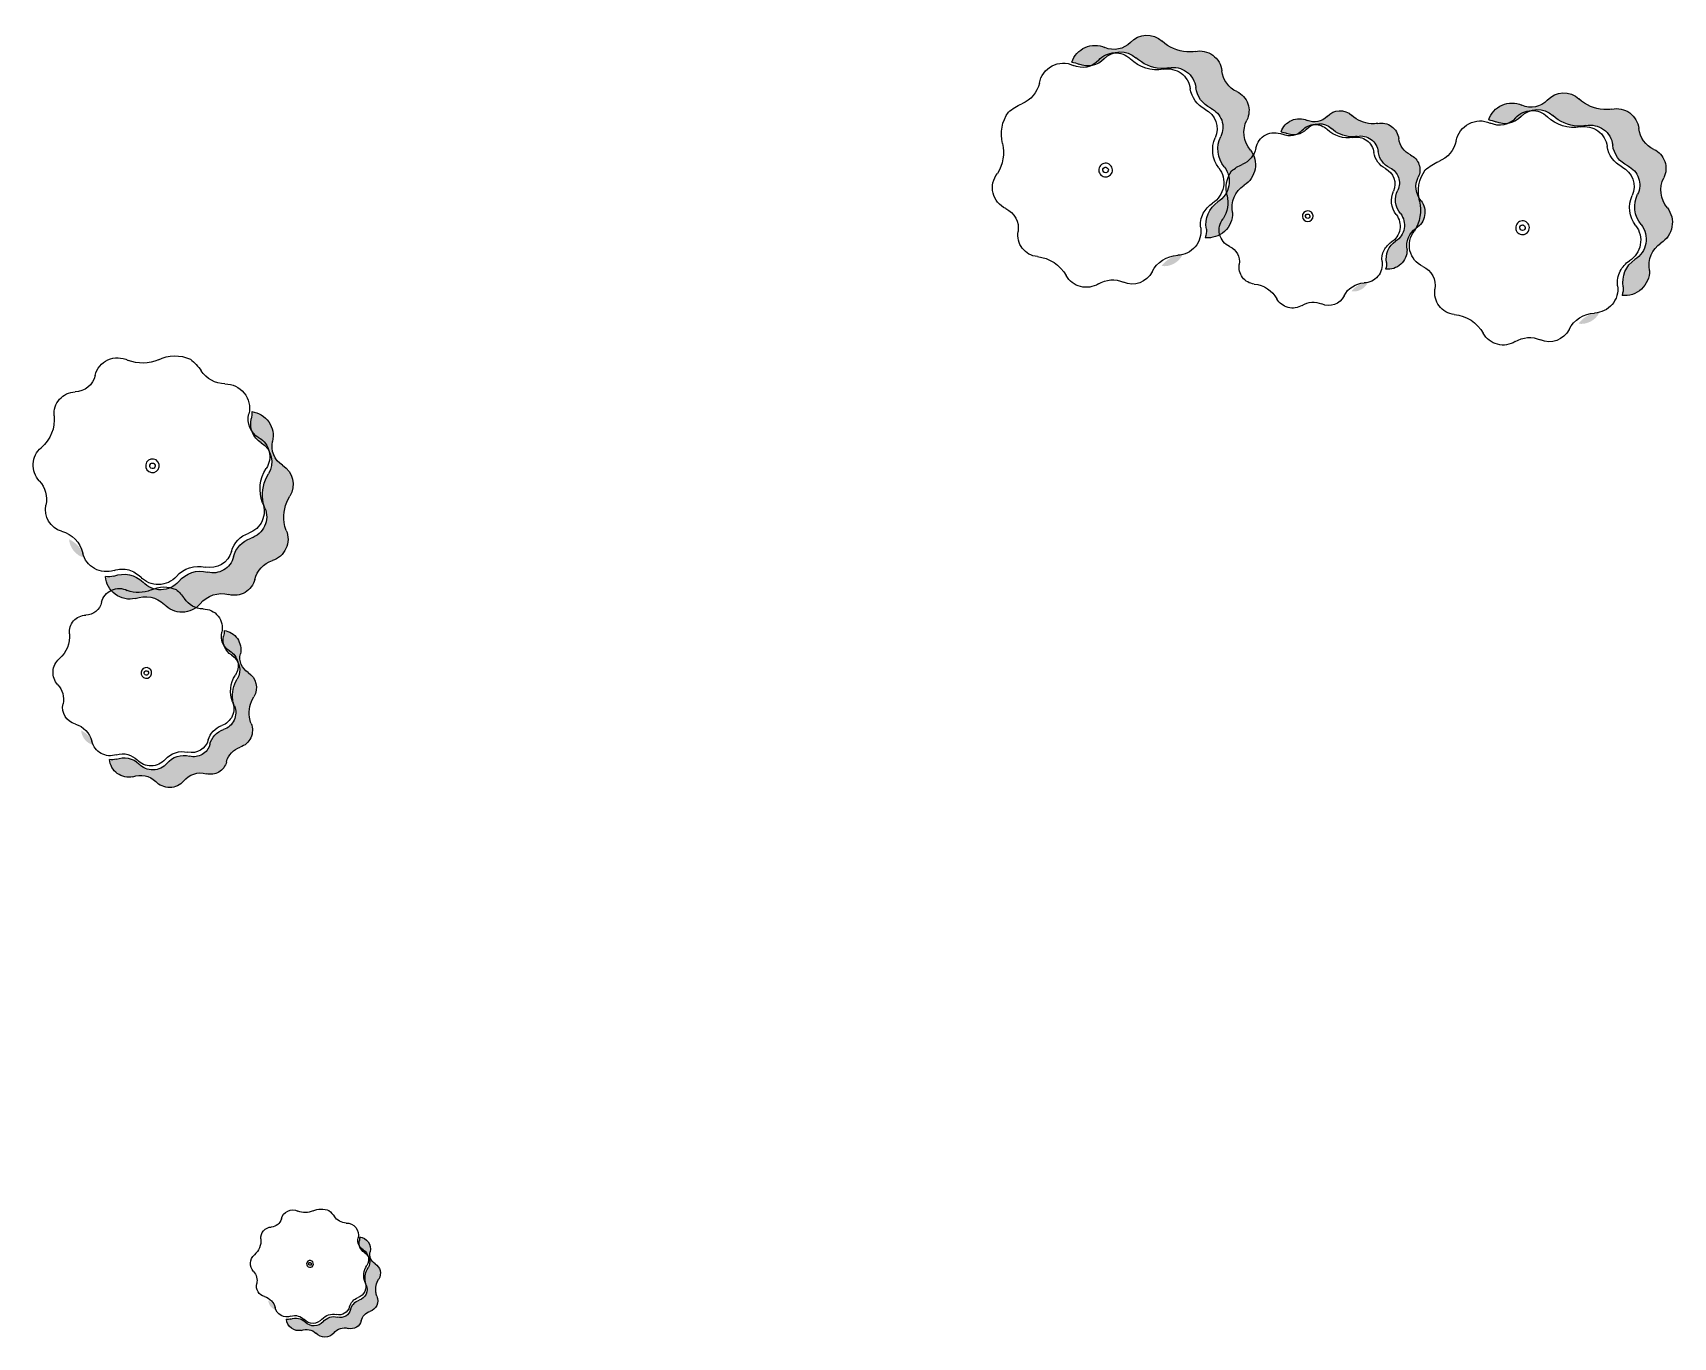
# Model space of a CAD drawing. Header units: millimetres. Extents: x 1673 to 20540, y 9294 to 24303.
import ezdxf

# ---------------------------------------------------------------- set-up
doc = ezdxf.new("R2010")
doc.units = ezdxf.units.MM
doc.header["$LTSCALE"] = 150
doc.header["$MEASUREMENT"] = 0
doc.layers.add('TREE', color=3, linetype='Continuous')

msp = doc.modelspace()

# ---------------------------------------------------------------- hatches: boundary and pattern name
at = {"layer": 'TREE'}
h = msp.add_hatch(color=9, dxfattribs=at)
edge = h.paths.add_edge_path()
edge.add_ellipse((14915.2962432987, 21427.53878933431), major_axis=(-228.5951296168043, 228.5951296168043), ratio=0.9999999999997514, start_angle=-41.94082604920993, end_angle=8.70439327606428)
edge.add_ellipse((14684.54017865946, 21854.63770714608), major_axis=(-168.014041455997, 168.014041455997), ratio=0.9999999999997213, start_angle=127.7949350634594, end_angle=198.9686321633908)
edge = h.paths.add_edge_path()
edge.add_ellipse((13889.74456840758, 23876.32447449974), major_axis=(-198.9286359144102, 198.9286359144101), ratio=0.9999999999997402, start_angle=-69.01714650749068, end_angle=26.614275030293925, ccw=False)
edge.add_ellipse((14108.84399473231, 24368.03376958169), major_axis=(-181.7172556214281, 181.7172556214281), ratio=0.9999999999997558, start_angle=110.9828534925134, end_angle=181.9400953983226)
edge.add_ellipse((14485.60038233763, 24015.96558538093), major_axis=(-182.904042390431, 182.904042390431), ratio=0.9999999999997357, start_angle=-87.72657159950307, end_angle=1.9400953983334261, ccw=False)
edge.add_ellipse((14978.7501436195, 24549.88982241993), major_axis=(-331.0374805234121, 331.0374805234121), ratio=0.999999999999726, start_angle=92.2734284004945, end_angle=131.007161831329)
edge.add_ellipse((14970.72092121526, 24434.85996748862), major_axis=(-249.5011820487587, 249.5011820487587), ratio=0.9999999999997107, start_angle=131.0071618313554, end_angle=146.4255729920631)
edge.add_ellipse((15092.08341367093, 23834.35250507706), major_axis=(-183.7066589394094, 183.7066589394094), ratio=0.999999999999732, start_angle=231.7125077572624, end_angle=326.4255729920398, ccw=False)
edge.add_ellipse((15651.66286698629, 23900.21182897101), major_axis=(-214.7068292336326, 214.7068292336326), ratio=0.999999999999751, start_angle=51.71250775726844, end_angle=109.7987478432379)
edge.add_ellipse((15419.22502633856, 23406.28429312606), major_axis=(-171.2930156052639, 171.2930156052639), ratio=0.999999999999745, start_angle=198.7080932124703, end_angle=289.7987478432386, ccw=False)
edge.add_ellipse((15923.30809323718, 23157.23951364221), major_axis=(-226.2765006571722, 226.2765006571722), ratio=0.9999999999997392, start_angle=18.70809321247616, end_angle=84.83514895742553)
edge.add_ellipse((15458.5682392378, 22782.96509716552), major_axis=(-195.7348711533589, 195.7348711533589), ratio=0.99999999999973, start_angle=166.7769597503183, end_angle=262.70237089075295, ccw=False)
edge.add_ellipse((15779.30763826898, 22288.92427787208), major_axis=(-220.8515415050083, 220.8515415050083), ratio=0.9999999999997474, start_angle=-10.93060481540509, end_angle=55.31516227911457)
edge.add_ellipse((15188.40384280876, 22227.02744396), major_axis=(-200.5944350606992, 200.5944350606992), ratio=0.9999999999997287, start_angle=128.4796039051903, end_angle=226.2058544675246, ccw=False)
edge.add_ellipse((14887.59882343551, 22036.47655233364), major_axis=(-200.5944350606839, 200.5944350606839), ratio=0.9999999999997305, start_angle=206.2264424532973, end_angle=226.2058544675099)
edge.add_ellipse((15478.50261889547, 22098.37338624551), major_axis=(-220.8515415049259, 220.8515415049259), ratio=0.9999999999997239, start_angle=-10.930604815422726, end_angle=55.315162279123285, ccw=False)
edge.add_ellipse((15157.76321986461, 22592.41420553883), major_axis=(-195.734871153304, 195.734871153304), ratio=0.9999999999997404, start_angle=166.7769597502922, end_angle=262.7023708907809)
edge.add_ellipse((15622.50307386381, 22966.68862201559), major_axis=(-226.2765006571666, 226.2765006571666), ratio=0.999999999999744, start_angle=18.708093212469578, end_angle=84.83514895742218, ccw=False)
edge.add_ellipse((15118.42000696492, 23215.73340149954), major_axis=(-171.2930156053079, 171.2930156053079), ratio=0.9999999999997231, start_angle=198.7080932124741, end_angle=289.7987478432013)
edge.add_ellipse((15350.85784761288, 23709.6609373447), major_axis=(-214.7068292336258, 214.7068292336258), ratio=0.9999999999997196, start_angle=51.71250775726969, end_angle=109.79874784323749, ccw=False)
edge.add_ellipse((14791.27839429782, 23643.80161345071), major_axis=(-183.7066589393728, 183.7066589393728), ratio=0.9999999999997491, start_angle=231.7125077572616, end_angle=326.4255729920446)
edge.add_ellipse((14669.91590184203, 24244.30907586231), major_axis=(-249.5011820487289, 249.5011820487289), ratio=0.999999999999741, start_angle=131.007161831332, end_angle=146.4255729920423, ccw=False)
edge.add_ellipse((14677.94512424628, 24359.33893079326), major_axis=(-331.0374805232444, 331.0374805232444), ratio=0.9999999999997614, start_angle=92.27342840048311, end_angle=131.0071618313183, ccw=False)
edge.add_ellipse((14184.79536296453, 23825.41469375457), major_axis=(-182.9040423905018, 182.9040423905018), ratio=0.9999999999997278, start_angle=-87.72657159949578, end_angle=1.9400953983309)
edge.add_ellipse((13808.03897535908, 24177.48287795537), major_axis=(-181.7172556214403, 181.7172556214403), ratio=0.9999999999997244, start_angle=110.98285349251239, end_angle=181.9400953983228, ccw=False)
edge.add_ellipse((13588.93954903423, 23685.77358287311), major_axis=(-198.9286359143296, 198.9286359143296), ratio=0.9999999999998139, start_angle=-69.01714650749018, end_angle=-51.90822867178888)
h = msp.add_hatch(color=9, dxfattribs=at)
edge = h.paths.add_edge_path()
edge.add_ellipse((19710.51316687485, 20763.67987987307), major_axis=(-228.5951296168052, 228.5951296168052), ratio=0.9999999999997475, start_angle=-41.94082604920972, end_angle=8.704393276064499)
edge.add_ellipse((19479.75710223562, 21190.77879768484), major_axis=(-168.014041455997, 168.014041455997), ratio=0.9999999999997194, start_angle=127.7949350634598, end_angle=198.9686321633909)
edge = h.paths.add_edge_path()
edge.add_ellipse((18684.96149198374, 23212.46556503851), major_axis=(-198.9286359144108, 198.9286359144108), ratio=0.9999999999997297, start_angle=-69.01714650749022, end_angle=26.61427503029421, ccw=False)
edge.add_ellipse((18904.06091830847, 23704.17486012045), major_axis=(-181.7172556214291, 181.7172556214291), ratio=0.999999999999758, start_angle=110.9828534925131, end_angle=181.9400953983229)
edge.add_ellipse((19280.81730591378, 23352.10667591969), major_axis=(-182.9040423904319, 182.9040423904319), ratio=0.9999999999997262, start_angle=-87.7265715995029, end_angle=1.9400953983337104, ccw=False)
edge.add_ellipse((19773.96706719565, 23886.0309129587), major_axis=(-331.0374805234089, 331.0374805234089), ratio=0.9999999999997324, start_angle=92.27342840049465, end_angle=131.0071618313294)
edge.add_ellipse((19765.93784479142, 23771.00105802739), major_axis=(-249.501182048763, 249.501182048763), ratio=0.9999999999997053, start_angle=131.0071618313556, end_angle=146.4255729920636)
edge.add_ellipse((19887.30033724708, 23170.49359561583), major_axis=(-183.7066589394094, 183.7066589394094), ratio=0.999999999999732, start_angle=231.7125077572624, end_angle=326.4255729920398, ccw=False)
edge.add_ellipse((20446.87979056244, 23236.35291950977), major_axis=(-214.7068292336359, 214.7068292336359), ratio=0.9999999999997315, start_angle=51.712507757269, end_angle=109.7987478432376)
edge.add_ellipse((20214.44194991472, 22742.42538366483), major_axis=(-171.2930156052649, 171.2930156052649), ratio=0.9999999999997264, start_angle=198.7080932124706, end_angle=289.79874784323897, ccw=False)
edge.add_ellipse((20718.52501681334, 22493.38060418097), major_axis=(-226.2765006571716, 226.2765006571716), ratio=0.9999999999997365, start_angle=18.70809321247621, end_angle=84.83514895742574)
edge.add_ellipse((20253.78516281396, 22119.10618770428), major_axis=(-195.7348711533571, 195.7348711533571), ratio=0.9999999999997298, start_angle=166.7769597503177, end_angle=262.7023708907534, ccw=False)
edge.add_ellipse((20574.52456184514, 21625.06536841084), major_axis=(-220.8515415050093, 220.8515415050093), ratio=0.9999999999997359, start_angle=-10.93060481540495, end_angle=55.31516227911487)
edge.add_ellipse((19983.62076638492, 21563.16853449877), major_axis=(-200.5944350606982, 200.5944350606982), ratio=0.9999999999997388, start_angle=128.4796039051903, end_angle=226.2058544675243, ccw=False)
edge.add_ellipse((19682.81574701167, 21372.6176428724), major_axis=(-200.5944350606663, 200.5944350606663), ratio=0.999999999999703, start_angle=206.2264424532977, end_angle=226.2058544675106)
edge.add_ellipse((20273.71954247163, 21434.51447678427), major_axis=(-220.8515415049248, 220.8515415049248), ratio=0.9999999999997495, start_angle=-10.930604815422384, end_angle=55.31516227912272, ccw=False)
edge.add_ellipse((19952.98014344077, 21928.5552960776), major_axis=(-195.7348711533028, 195.7348711533028), ratio=0.9999999999997484, start_angle=166.7769597502923, end_angle=262.7023708907809)
edge.add_ellipse((20417.71999743997, 22302.82971255436), major_axis=(-226.2765006571657, 226.2765006571657), ratio=0.9999999999997516, start_angle=18.708093212469578, end_angle=84.8351489574219, ccw=False)
edge.add_ellipse((19913.63693054108, 22551.87449203831), major_axis=(-171.2930156053075, 171.2930156053075), ratio=0.9999999999997322, start_angle=198.7080932124739, end_angle=289.7987478432011)
edge.add_ellipse((20146.07477118903, 23045.80202788347), major_axis=(-214.7068292336237, 214.7068292336236), ratio=0.9999999999997286, start_angle=51.71250775726952, end_angle=109.7987478432382, ccw=False)
edge.add_ellipse((19586.49531787398, 22979.94270398947), major_axis=(-183.7066589393731, 183.7066589393731), ratio=0.9999999999997475, start_angle=231.7125077572616, end_angle=326.425572992045)
edge.add_ellipse((19465.13282541818, 23580.45016640107), major_axis=(-249.5011820487258, 249.5011820487258), ratio=0.9999999999997357, start_angle=131.0071618313321, end_angle=146.4255729920422, ccw=False)
edge.add_ellipse((19473.16204782244, 23695.48002133202), major_axis=(-331.0374805232476, 331.0374805232476), ratio=0.9999999999997545, start_angle=92.27342840048283, end_angle=131.0071618313179, ccw=False)
edge.add_ellipse((18980.01228654068, 23161.55578429333), major_axis=(-182.9040423904991, 182.9040423904991), ratio=0.9999999999997413, start_angle=-87.72657159949574, end_angle=1.94009539833118)
edge.add_ellipse((18603.25589893524, 23513.62396849414), major_axis=(-181.7172556214402, 181.7172556214402), ratio=0.999999999999729, start_angle=110.98285349251199, end_angle=181.9400953983228, ccw=False)
edge.add_ellipse((18384.15647261039, 23021.91467341188), major_axis=(-198.9286359143296, 198.9286359143296), ratio=0.9999999999998139, start_angle=-69.01714650749018, end_angle=-51.90822867178888)
h = msp.add_hatch(color=9, dxfattribs=at)
edge = h.paths.add_edge_path()
edge.add_ellipse((17043.18088370761, 21177.76989049455), major_axis=(-178.8567920854729, 178.8567920854729), ratio=0.9999999999997227, start_angle=-41.94082604921066, end_angle=8.704393276064446)
edge.add_ellipse((16862.633338601, 21511.93948750672), major_axis=(-131.4570985414616, 131.4570985414616), ratio=0.9999999999997506, start_angle=127.7949350634599, end_angle=198.9686321633902)
edge = h.paths.add_edge_path()
edge.add_ellipse((16240.77147543899, 23093.74226001838), major_axis=(-155.6452131470723, 155.6452131470723), ratio=0.9999999999997466, start_angle=-69.01714650749011, end_angle=26.614275030293527, ccw=False)
edge.add_ellipse((16412.1986646617, 23478.46413622103), major_axis=(-142.1787308483198, 142.1787308483198), ratio=0.9999999999997486, start_angle=110.9828534925125, end_angle=181.9400953983215)
edge.add_ellipse((16706.9793933577, 23202.99988583625), major_axis=(-143.1072933892162, 143.1072933892161), ratio=0.999999999999726, start_angle=-87.72657159950262, end_angle=1.940095398333881, ccw=False)
edge.add_ellipse((17092.8283152855, 23620.75146441783), major_axis=(-259.0094632625154, 259.0094632625155), ratio=0.9999999999997303, start_angle=92.27342840049464, end_angle=131.0071618313296)
edge.add_ellipse((17086.54611249068, 23530.75011188875), major_axis=(-195.21404991252, 195.21404991252), ratio=0.999999999999708, start_angle=131.0071618313557, end_angle=146.4255729920633)
edge.add_ellipse((17181.50223039444, 23060.90266356226), major_axis=(-143.7352744904116, 143.7352744904115), ratio=0.999999999999725, start_angle=231.7125077572621, end_angle=326.4255729920405, ccw=False)
edge.add_ellipse((17619.32689492119, 23112.43214024156), major_axis=(-167.9903451134099, 167.9903451134099), ratio=0.9999999999997242, start_angle=51.71250775726965, end_angle=109.7987478432378)
edge.add_ellipse((17437.46349911212, 22725.97467401295), major_axis=(-134.0226247565334, 134.0226247565334), ratio=0.9999999999997584, start_angle=198.7080932124703, end_angle=289.79874784323874, ccw=False)
edge.add_ellipse((17831.86682888222, 22531.11772137891), major_axis=(-177.042656594257, 177.042656594257), ratio=0.9999999999997478, start_angle=18.70809321247628, end_angle=84.83514895742528)
edge.add_ellipse((17468.24631089508, 22238.27892991866), major_axis=(-153.1463562344366, 153.1463562344366), ratio=0.9999999999997456, start_angle=166.7769597503193, end_angle=262.70237089075357, ccw=False)
edge.add_ellipse((17719.19837668188, 21851.7328287562), major_axis=(-172.7980745124925, 172.7980745124925), ratio=0.9999999999997764, start_angle=-10.93060481540454, end_angle=55.31516227911334)
edge.add_ellipse((17256.86500385671, 21803.30367292808), major_axis=(-156.9485632755872, 156.9485632755872), ratio=0.9999999999997503, start_angle=128.4796039051905, end_angle=226.2058544675238, ccw=False)
edge.add_ellipse((17021.5099422747, 21654.21335213932), major_axis=(-156.9485632755764, 156.9485632755764), ratio=0.9999999999997691, start_angle=206.2264424532963, end_angle=226.2058544675093)
edge.add_ellipse((17483.84331509968, 21702.64250796728), major_axis=(-172.7980745124257, 172.7980745124257), ratio=0.9999999999997525, start_angle=-10.930604815422726, end_angle=55.31516227912249, ccw=False)
edge.add_ellipse((17232.89124931312, 22089.18860912965), major_axis=(-153.1463562343968, 153.1463562343968), ratio=0.9999999999997442, start_angle=166.776959750292, end_angle=262.7023708907811)
edge.add_ellipse((17596.51176730012, 22382.02740058994), major_axis=(-177.0426565942514, 177.0426565942514), ratio=0.9999999999997498, start_angle=18.708093212469123, end_angle=84.83514895742218, ccw=False)
edge.add_ellipse((17202.10843752982, 22576.88435322407), major_axis=(-134.0226247565667, 134.0226247565667), ratio=0.9999999999997519, start_angle=198.7080932124738, end_angle=289.7987478432013)
edge.add_ellipse((17383.97183333907, 22963.34181945284), major_axis=(-167.9903451133949, 167.9903451133949), ratio=0.999999999999767, start_angle=51.71250775726787, end_angle=109.79874784323789, ccw=False)
edge.add_ellipse((16946.14716881255, 22911.8123427735), major_axis=(-143.7352744903827, 143.7352744903828), ratio=0.9999999999997431, start_angle=231.7125077572617, end_angle=326.4255729920454)
edge.add_ellipse((16851.1910509087, 23381.65979110003), major_axis=(-195.2140499124981, 195.2140499124981), ratio=0.9999999999997381, start_angle=131.0071618313317, end_angle=146.4255729920421, ccw=False)
edge.add_ellipse((16857.47325370353, 23471.66114362882), major_axis=(-259.0094632623928, 259.0094632623928), ratio=0.9999999999997397, start_angle=92.27342840048323, end_angle=131.0071618313177, ccw=False)
edge.add_ellipse((16471.62433177582, 23053.90956504749), major_axis=(-143.1072933892695, 143.1072933892695), ratio=0.9999999999997256, start_angle=-87.72657159949547, end_angle=1.940095398331308)
edge.add_ellipse((16176.84360307972, 23329.37381543231), major_axis=(-142.1787308483291, 142.1787308483291), ratio=0.9999999999997412, start_angle=110.9828534925127, end_angle=181.9400953983236, ccw=False)
edge.add_ellipse((16005.41641385692, 22944.65193922941), major_axis=(-155.6452131469923, 155.6452131469923), ratio=0.9999999999999194, start_angle=-69.01714650748777, end_angle=-51.90822867178612)
h = msp.add_hatch(color=9, dxfattribs=at)
edge = h.paths.add_edge_path()
edge.add_ellipse((1953.290596387312, 18182.42972615975), major_axis=(179.8147372219696, 268.6598720442655), ratio=0.9999999999997514, start_angle=-41.94082604920993, end_angle=8.70439327606428)
edge.add_ellipse((2327.405011896621, 18491.78429792474), major_axis=(132.1611740576224, 197.4610349523819), ratio=0.9999999999997213, start_angle=127.7949350634594, end_angle=198.9686321633908)
edge = h.paths.add_edge_path()
edge.add_ellipse((4156.099834266961, 19664.29983897504), major_axis=(156.4788386035895, 233.7938781123401), ratio=0.9999999999997402, start_angle=-69.01714650749068, end_angle=26.614275030293925, ccw=False)
edge.add_ellipse((4681.012706334812, 19544.93038633622), major_axis=(142.9402307172453, 213.5659439696967), ratio=0.9999999999997558, start_angle=110.9828534925134, end_angle=181.9400953983226)
edge.add_ellipse((4408.87071122512, 19106.93938594291), major_axis=(143.8737665776308, 214.9607330102096), ratio=0.9999999999997357, start_angle=-87.72657159950307, end_angle=1.9400953983334261, ccw=False)
edge.add_ellipse((5028.44957339806, 18726.94752879524), major_axis=(260.3967007990204, 389.0567892166419), ratio=0.999999999999726, start_angle=92.2734284004945, end_angle=131.007161831329)
edge.add_ellipse((4914.052283571795, 18712.47009745056), major_axis=(196.2596034389456, 293.2300253136495), ratio=0.9999999999997107, start_angle=131.0071618313554, end_angle=146.4255729920631)
edge.add_ellipse((4348.576800792989, 18476.72543608343), major_axis=(144.5051111040276, 215.9040202084565), ratio=0.999999999999732, start_angle=231.7125077572624, end_angle=326.4255729920398, ccw=False)
edge.add_ellipse((4521.922896696951, 17940.61187894153), major_axis=(168.890090279377, 252.3374376594651), ratio=0.999999999999751, start_angle=51.71250775726844, end_angle=109.7987478432379)
edge.add_ellipse((3992.242036172958, 18072.63440135871), major_axis=(134.740441061239, 201.3146987502731), ratio=0.999999999999745, start_angle=198.7080932124703, end_angle=289.7987478432386, ccw=False)
edge.add_ellipse((3845.902671373879, 17529.76440694727), major_axis=(177.9908853411777, 265.9348684072367), ratio=0.9999999999997392, start_angle=18.70809321247616, end_angle=84.83514895742553)
edge.add_ellipse((3388.451001200096, 17912.91247255578), major_axis=(153.9665979787787, 230.0403579324401), ratio=0.99999999999973, start_angle=166.7769597503183, end_angle=262.70237089075295, ccw=False)
edge.add_ellipse((2966.157165438824, 17502.28123957776), major_axis=(173.7235695588096, 259.5591033849946), ratio=0.9999999999997474, start_angle=-10.93060481540509, end_angle=55.31516227911457)
edge.add_ellipse((2790.610805565055, 18069.89201209066), major_axis=(157.7891693890995, 235.7516336701407), ratio=0.9999999999997287, start_angle=128.4796039051903, end_angle=226.2058544675246, ccw=False)
edge.add_ellipse((2545.237469403087, 18327.93314811454), major_axis=(157.7891693890874, 235.7516336701227), ratio=0.9999999999997305, start_angle=206.2264424532973, end_angle=226.2058544675099)
edge.add_ellipse((2720.783829276599, 17760.32237560184), major_axis=(173.7235695587448, 259.5591033848978), ratio=0.9999999999997239, start_angle=-10.930604815422726, end_angle=55.315162279123285, ccw=False)
edge.add_ellipse((3143.077665037817, 18170.95360857953), major_axis=(153.9665979787356, 230.0403579323756), ratio=0.9999999999997404, start_angle=166.7769597502922, end_angle=262.7023708907809)
edge.add_ellipse((3600.529335211639, 17787.80554297121), major_axis=(177.9908853411733, 265.93486840723), ratio=0.999999999999744, start_angle=18.708093212469578, end_angle=84.83514895742218, ccw=False)
edge.add_ellipse((3746.868700010762, 18330.67553738294), major_axis=(134.7404410612735, 201.3146987503248), ratio=0.9999999999997231, start_angle=198.7080932124741, end_angle=289.7987478432013)
edge.add_ellipse((4276.54956053501, 18198.65301496557), major_axis=(168.8900902793716, 252.3374376594571), ratio=0.9999999999997196, start_angle=51.71250775726969, end_angle=109.79874784323749, ccw=False)
edge.add_ellipse((4103.20346463106, 18734.76657210715), major_axis=(144.5051111039988, 215.9040202084135), ratio=0.9999999999997491, start_angle=231.7125077572616, end_angle=326.4255729920446)
edge.add_ellipse((4668.678947409879, 18970.51123347443), major_axis=(196.2596034389221, 293.2300253136144), ratio=0.999999999999741, start_angle=131.007161831332, end_angle=146.4255729920423, ccw=False)
edge.add_ellipse((4783.076237235791, 18984.98866481902), major_axis=(260.3967007988884, 389.0567892164447), ratio=0.9999999999997614, start_angle=92.27342840048311, end_angle=131.0071618313183, ccw=False)
edge.add_ellipse((4163.497375063183, 19364.98052196663), major_axis=(143.8737665776864, 214.9607330102926), ratio=0.9999999999997278, start_angle=-87.72657159949578, end_angle=1.9400953983309)
edge.add_ellipse((4435.639370172894, 19802.97152236009), major_axis=(142.9402307172549, 213.565943969711), ratio=0.9999999999997244, start_angle=110.98285349251239, end_angle=181.9400953983228, ccw=False)
edge.add_ellipse((3910.726498104714, 19922.34097499895), major_axis=(156.4788386035262, 233.7938781122455), ratio=0.9999999999998139, start_angle=-69.01714650749018, end_angle=-51.90822867178888)
h = msp.add_hatch(color=9, dxfattribs=at)
edge = h.paths.add_edge_path()
edge.add_ellipse((2121.791973863163, 16046.57279473748), major_axis=(140.6901674726214, 210.2041410789472), ratio=0.9999999999997227, start_angle=-41.94082604921066, end_angle=8.704393276064446)
edge.add_ellipse((2414.505577792933, 16288.61717431639), major_axis=(103.4051935831701, 154.4969367136651), ratio=0.9999999999997506, start_angle=127.7949350634599, end_angle=198.9686321633902)
edge = h.paths.add_edge_path()
edge.add_ellipse((3845.308107053936, 17206.0136590716), major_axis=(122.4317558681743, 182.9243830281543), ratio=0.9999999999997466, start_angle=-69.01714650749011, end_angle=26.614275030293527, ccw=False)
edge.add_ellipse((4256.009037470993, 17112.6169300697), major_axis=(111.8389143675107, 167.0976967057732), ratio=0.9999999999997486, start_angle=110.9828534925125, end_angle=181.9400953983215)
edge.add_ellipse((4043.0804229434, 16769.92517883259), major_axis=(112.5693290074258, 168.1890038295973), ratio=0.999999999999726, start_angle=-87.72657159950262, end_angle=1.940095398333881, ccw=False)
edge.add_ellipse((4527.849665043972, 16472.61296268013), major_axis=(203.7388926554319, 304.4047761429033), ratio=0.9999999999997303, start_angle=92.27342840049464, end_angle=131.0071618313296)
edge.add_ellipse((4438.343242418532, 16461.28556943125), major_axis=(153.5569158708614, 229.4282549180134), ratio=0.999999999999708, start_angle=131.0071618313557, end_angle=146.4255729920633)
edge.add_ellipse((3995.905422232512, 16276.83485976791), major_axis=(113.0633039091708, 168.9270480852915), ratio=0.999999999999725, start_angle=231.7125077572621, end_angle=326.4255729920405, ccw=False)
edge.add_ellipse((4131.534412604686, 15857.3703191862), major_axis=(132.1425343270973, 197.4331854685455), ratio=0.9999999999997242, start_angle=51.71250775726965, end_angle=109.7987478432378)
edge.add_ellipse((3717.102925366953, 15960.66702932238), major_axis=(105.4232567981323, 157.5121100720074), ratio=0.9999999999997584, start_angle=198.7080932124703, end_angle=289.79874784323874, ccw=False)
edge.add_ellipse((3602.604469570175, 15535.91613509881), major_axis=(139.2631541448009, 208.0720509956719), ratio=0.9999999999997478, start_angle=18.70809321247628, end_angle=84.83514895742528)
edge.add_ellipse((3244.686352948098, 15835.6978234636), major_axis=(120.4661352538853, 179.9875637725079), ratio=0.9999999999997456, start_angle=166.7769597503193, end_angle=262.70237089075357, ccw=False)
edge.add_ellipse((2914.276335427863, 15514.412828531), major_axis=(135.9243323031939, 203.0835419190358), ratio=0.9999999999997764, start_angle=-10.93060481540454, end_angle=55.31516227911334)
edge.add_ellipse((2776.925820384361, 15958.52133642002), major_axis=(123.456981389208, 184.4561649140705), ratio=0.9999999999997503, start_angle=128.4796039051905, end_angle=226.2058544675238, ccw=False)
edge.add_ellipse((2584.941468649449, 16160.4171943619), major_axis=(123.4569813891996, 184.4561649140579), ratio=0.9999999999997691, start_angle=206.2264424532963, end_angle=226.2058544675093)
edge.add_ellipse((2722.291983692756, 15716.30868647305), major_axis=(135.9243323031413, 203.0835419189573), ratio=0.9999999999997525, start_angle=-10.930604815422726, end_angle=55.31516227912249, ccw=False)
edge.add_ellipse((3052.702001212952, 16037.59368140539), major_axis=(120.466135253854, 179.987563772461), ratio=0.9999999999997442, start_angle=166.776959750292, end_angle=262.7023708907811)
edge.add_ellipse((3410.620117835051, 15737.81199304076), major_axis=(139.2631541447965, 208.0720509956653), ratio=0.9999999999997498, start_angle=18.708093212469123, end_angle=84.83514895742218, ccw=False)
edge.add_ellipse((3525.118573631864, 16162.56288726454), major_axis=(105.4232567981585, 157.5121100720466), ratio=0.9999999999997519, start_angle=198.7080932124738, end_angle=289.7987478432013)
edge.add_ellipse((3939.550060869793, 16059.26617712821), major_axis=(132.1425343270855, 197.4331854685279), ratio=0.999999999999767, start_angle=51.71250775726787, end_angle=109.79874784323789, ccw=False)
edge.add_ellipse((3803.921070497632, 16478.73071770969), major_axis=(113.0633039091482, 168.9270480852577), ratio=0.9999999999997431, start_angle=231.7125077572617, end_angle=326.4255729920454)
edge.add_ellipse((4246.358890683667, 16663.18142737313), major_axis=(153.556915870844, 229.4282549179877), ratio=0.9999999999997381, start_angle=131.0071618313317, end_angle=146.4255729920421, ccw=False)
edge.add_ellipse((4335.865313308825, 16674.50882062194), major_axis=(203.7388926553354, 304.4047761427592), ratio=0.9999999999997397, start_angle=92.27342840048323, end_angle=131.0071618313177, ccw=False)
edge.add_ellipse((3851.096071208516, 16971.82103677436), major_axis=(112.569329007468, 168.1890038296601), ratio=0.9999999999997256, start_angle=-87.72657159949547, end_angle=1.940095398331308)
edge.add_ellipse((4064.024685736118, 17314.51278801158), major_axis=(111.838914367518, 167.0976967057841), ratio=0.9999999999997412, start_angle=110.9828534925127, end_angle=181.9400953983236, ccw=False)
edge.add_ellipse((3653.323755318808, 17407.90951701352), major_axis=(122.4317558681116, 182.9243830280603), ratio=0.9999999999999194, start_angle=-69.01714650748777, end_angle=-51.90822867178612)
h = msp.add_hatch(color=9, dxfattribs=at)
edge = h.paths.add_edge_path()
edge.add_ellipse((4313.217435922294, 9568.059848058834), major_axis=(89.90736861098522, 134.3299360221333), ratio=0.9999999999997475, start_angle=-41.94082604920972, end_angle=8.704393276064499)
edge.add_ellipse((4500.274643676948, 9722.737133941331), major_axis=(66.0805870288112, 98.73051747619097), ratio=0.9999999999997194, start_angle=127.7949350634598, end_angle=198.9686321633909)
edge = h.paths.add_edge_path()
edge.add_ellipse((5414.62205486212, 10308.99490446648), major_axis=(78.23941930179505, 116.8969390561705), ratio=0.9999999999997297, start_angle=-69.01714650749022, end_angle=26.61427503029421, ccw=False)
edge.add_ellipse((5677.078490896046, 10249.31017814707), major_axis=(71.47011535862305, 106.782971984849), ratio=0.999999999999758, start_angle=110.9828534925131, end_angle=181.9400953983229)
edge.add_ellipse((5541.007493341198, 10030.31467795041), major_axis=(71.93688328881575, 107.4803665051053), ratio=0.9999999999997262, start_angle=-87.7265715995029, end_angle=1.9400953983337104, ccw=False)
edge.add_ellipse((5850.79692442767, 9840.318749376584), major_axis=(130.1983503995089, 194.528394608319), ratio=0.9999999999997324, start_angle=92.27342840049465, end_angle=131.0071618313294)
edge.add_ellipse((5793.598279514538, 9833.080033704246), major_axis=(98.12980171947447, 146.6150126568273), ratio=0.9999999999997053, start_angle=131.0071618313556, end_angle=146.4255729920636)
edge.add_ellipse((5510.860538125135, 9715.207703020676), major_axis=(72.25255555201382, 107.9520101042283), ratio=0.999999999999732, start_angle=231.7125077572624, end_angle=326.4255729920398, ccw=False)
edge.add_ellipse((5597.533586077117, 9447.150924449727), major_axis=(84.44504513968984, 126.1687188297346), ratio=0.9999999999997315, start_angle=51.712507757269, end_angle=109.7987478432376)
edge.add_ellipse((5332.69315581512, 9513.162185658319), major_axis=(67.3702205306198, 100.6573493751371), ratio=0.9999999999997264, start_angle=198.7080932124706, end_angle=289.79874784323897, ccw=False)
edge.add_ellipse((5259.523473415577, 9241.727188452594), major_axis=(88.99544267058863, 132.967434203618), ratio=0.9999999999997365, start_angle=18.70809321247621, end_angle=84.83514895742574)
edge.add_ellipse((5030.797638328686, 9433.30122125685), major_axis=(76.98329898938864, 115.020178966219), ratio=0.9999999999997298, start_angle=166.7769597503177, end_angle=262.7023708907534, ccw=False)
edge.add_ellipse((4819.650720448051, 9227.98560476784), major_axis=(86.8617847794052, 129.7795516924979), ratio=0.9999999999997359, start_angle=-10.93060481540495, end_angle=55.31516227911487)
edge.add_ellipse((4731.877540511166, 9511.790991024294), major_axis=(78.8945846945494, 117.8758168350698), ratio=0.9999999999997388, start_angle=128.4796039051903, end_angle=226.2058544675243, ccw=False)
edge.add_ellipse((4609.190872430182, 9640.81155903623), major_axis=(78.89458469453682, 117.875816835051), ratio=0.999999999999703, start_angle=206.2264424532977, end_angle=226.2058544675106)
edge.add_ellipse((4696.96405236694, 9357.006172779884), major_axis=(86.86178477937196, 129.7795516924482), ratio=0.9999999999997495, start_angle=-10.930604815422384, end_angle=55.31516227912272, ccw=False)
edge.add_ellipse((4908.110970247548, 9562.321789268724), major_axis=(76.9832989893673, 115.0201789661871), ratio=0.9999999999997484, start_angle=166.7769597502923, end_angle=262.7023708907809)
edge.add_ellipse((5136.836805334457, 9370.747756464565), major_axis=(88.9954426705863, 132.9674342036145), ratio=0.9999999999997516, start_angle=18.708093212469578, end_angle=84.8351489574219, ccw=False)
edge.add_ellipse((5210.006487734019, 9642.18275367043), major_axis=(67.3702205306366, 100.6573493751621), ratio=0.9999999999997322, start_angle=198.7080932124739, end_angle=289.7987478432011)
edge.add_ellipse((5474.846917996144, 9576.171492461746), major_axis=(84.44504513968495, 126.1687188297273), ratio=0.9999999999997286, start_angle=51.71250775726952, end_angle=109.7987478432382, ccw=False)
edge.add_ellipse((5388.173870044169, 9844.22827103254), major_axis=(72.25255555199959, 107.952010104207), ratio=0.9999999999997475, start_angle=231.7125077572616, end_angle=326.425572992045)
edge.add_ellipse((5670.911611433579, 9962.100601716176), major_axis=(98.12980171945982, 146.6150126568054), ratio=0.9999999999997357, start_angle=131.0071618313321, end_angle=146.4255729920422, ccw=False)
edge.add_ellipse((5728.110256346537, 9969.33931738847), major_axis=(130.1983503994455, 194.5283946082243), ratio=0.9999999999997545, start_angle=92.27342840048283, end_angle=131.0071618313179, ccw=False)
edge.add_ellipse((5418.320825260232, 10159.33524596228), major_axis=(71.93688328884217, 107.4803665051448), ratio=0.9999999999997413, start_angle=-87.72657159949574, end_angle=1.94009539833118)
edge.add_ellipse((5554.391822815088, 10378.330746159), major_axis=(71.47011535862741, 106.7829719848555), ratio=0.999999999999729, start_angle=110.98285349251199, end_angle=181.9400953983228, ccw=False)
edge.add_ellipse((5291.935386780995, 10438.01547247844), major_axis=(78.23941930176309, 116.8969390561227), ratio=0.9999999999998139, start_angle=-69.01714650749018, end_angle=-51.90822867178888)

# ---------------------------------------------------------------- linework, layer by layer
at = {"layer": 'TREE', "color": 7}
for p, q in [((13622.77746511581, 23965.05874146323), (13622.77746511581, 23965.05874146323)), ((18417.99438869197, 23301.199832002), (18417.99438869197, 23301.199832002)), ((16031.89178597598, 23163.16948869009), (16031.89178597598, 23163.16948869009)), ((4191.263176213159, 19943.42121715435), (4191.263176213159, 19943.42121715435)), ((3872.820515345595, 17424.40306389976), (3872.820515345595, 17424.40306389976)), ((5432.203725835218, 10448.55559355614), (5432.203725835218, 10448.55559355614))]:
    msp.add_line(p, q, dxfattribs=at)
at = {"layer": 'TREE', "color": 7, "extrusion": (0, 0, -1)}
for centre, major_axis, ratio, start_param, end_param in [((13889.74456840753, 23876.3244744995), (-198.9286359144286, 198.9286359144286), 0.9999999999997403, 5.818678579869573, 7.487761754066463), ((14108.84399473245, 24368.03376958153), (-181.7172556213631, 181.7172556213631), 0.9999999999997539, 3.107731601086937, 4.346169100477466), ((14485.60038233779, 24015.96558538099), (-182.9040423904831, 182.904042390483), 0.9999999999997427, 6.249324254675266, 7.814302823076765), ((14978.75014361964, 24549.88982241985), (-331.0374805234355, 331.0374805234355), 0.9999999999997461, 3.996678989530227, 4.672710169488098), ((13525.78394874494, 23671.71836200402), (-198.6359654269818, 198.6359654269818), 0.9999999999997319, 5.685538208372794, 7.489400632714445), ((13588.93954903486, 23685.77358287303), (-198.9286359143592, 198.9286359143592), 0.9999999999997888, 0.9059694991986106, 1.204576446884782), ((13747.75006066728, 24149.96545704587), (-174.2238679797421, 174.2238679797421), 0.9999999999997433, 3.076729544749637, 4.377171156812752), ((13808.03897535931, 24177.48287795528), (-181.717255621439, 181.717255621439), 0.9999999999997341, 3.107731601087185, 4.346169100477711), ((14121.48048152289, 23821.97146688901), (-177.3827993517714, 177.3827993517714), 0.9999999999997417, 6.217882090268758, 7.845744987483899), ((14184.79536296448, 23825.41469375451), (-182.9040423904311, 182.9040423904311), 0.999999999999748, 6.249324254676147, 7.814302823077644), ((14600.00141331531, 24308.44086262426), (-305.1287316766355, 305.1287316766355), 0.9999999999997283, 3.747806164420354, 4.704152333894347), ((14970.72092121524, 24434.85996748872), (-249.5011820487771, 249.5011820487771), 0.9999999999997959, 3.727576949348969, 3.996678989529596), ((15092.08341367094, 23834.35250507715), (-183.7066589393841, 183.7066589393841), 0.999999999999742, 0.5859842957593816, 2.239039128762473), ((14669.91590184205, 24244.30907586292), (-249.50118204917, 249.50118204917), 0.9999999999997774, 3.727576949349033, 3.996678989529658), ((14724.10190874415, 23623.28467662813), (-187.232889580888, 187.232889580888), 0.9999999999997469, 0.6062135108306844, 2.218809913690937), ((14791.27839429784, 23643.80161345079), (-183.7066589393841, 183.7066589393841), 0.9999999999997377, 0.5859842957593836, 2.239039128762456), ((15651.66286698615, 23900.21182897121), (-214.7068292336061, 214.7068292336061), 0.9999999999997389, 4.366835642747954, 5.380631782352048), ((12923.49996896586, 23795.66189850951), (-236.2097023618012, 236.2097023618012), 0.9999999999997314, 2.571936360835207, 3.542857249671817), ((15294.81052071745, 23702.1882859971), (-220.1576474667621, 220.1576474667621), 0.9999999999997631, 4.393861899807724, 5.360402567281432), ((15350.85784761298, 23709.66093734471), (-214.7068292335468, 214.7068292335468), 0.9999999999997364, 4.366835642748379, 5.380631782352473), ((15419.22502633836, 23406.28429312611), (-171.2930156052286, 171.2930156052286), 0.9999999999997466, 1.225242989158461, 2.815074830261951), ((19280.81730591395, 23352.10667591975), (-182.9040423904831, 182.9040423904831), 0.9999999999997321, 6.249324254675266, 7.814302823076755), ((13302.52071474125, 22904.05889409322), (-448.9069034691509, 448.9069034691508), 0.999999999999773, 0.08502565799756547, 0.3740651130190684), ((15118.42000696515, 23215.73340149977), (-171.2930156052088, 171.2930156052088), 0.9999999999997286, 1.22524298915837, 2.815074830261854), ((16706.97939335783, 23202.9998858363), (-143.1072933892572, 143.1072933892572), 0.9999999999997216, 6.249324254675256, 7.814302823076755), ((18684.96149198369, 23212.46556503827), (-198.9286359144297, 198.9286359144297), 0.9999999999997301, 5.818678579869567, 7.487761754066455), ((18916.69740509905, 23158.11255742778), (-177.3827993517714, 177.3827993517714), 0.9999999999997417, 6.217882090268758, 7.845744987483899), ((18980.01228654064, 23161.55578429328), (-182.9040423904321, 182.9040423904321), 0.9999999999997381, 6.249324254676142, 7.814302823077639), ((18904.0609183086, 23704.17486012029), (-181.7172556213649, 181.7172556213649), 0.9999999999997499, 3.107731601086927, 4.346169100477467), ((19773.9670671958, 23886.03091295861), (-331.0374805234384, 331.0374805234384), 0.9999999999997429, 3.996678989530237, 4.672710169488103), ((19765.9378447914, 23771.00105802748), (-249.5011820487787, 249.5011820487787), 0.9999999999997939, 3.727576949348964, 3.996678989529597), ((19887.3003372471, 23170.49359561591), (-183.7066589393837, 183.7066589393837), 0.9999999999997344, 0.585984295759385, 2.239039128762454), ((13246.9442530148, 23138.85165834387), (-306.4564221752258, 306.4564221752257), 0.9999999999997404, 5.241940635311746, 6.114382045690587), ((15923.30809323728, 23157.23951364221), (-226.2765006572496, 226.2765006572496), 0.9999999999997369, 4.802532636452915, 5.956667483852071), ((16240.77147543896, 23093.74226001819), (-155.6452131470877, 155.6452131470877), 0.9999999999997423, 5.818678579869567, 7.487761754066452), ((16422.08567097886, 23051.21552465989), (-138.7873771255843, 138.7873771255843), 0.9999999999997331, 6.217882090268771, 7.845744987483892), ((16471.62433177578, 23053.90956504745), (-143.1072933892157, 143.1072933892157), 0.9999999999997327, 6.249324254676143, 7.814302823077647), ((16412.19866466181, 23478.4641362209), (-142.1787308482677, 142.1787308482677), 0.9999999999997329, 3.10773160108693, 4.346169100477482), ((17092.82831528562, 23620.75146441776), (-259.0094632625299, 259.0094632625299), 0.9999999999997713, 3.996678989530212, 4.672710169488106), ((17086.54611249066, 23530.75011188882), (-195.2140499124833, 195.2140499124833), 0.9999999999996528, 3.727576949349033, 3.996678989529655), ((18321.0008723211, 23007.85945254278), (-198.6359654269812, 198.6359654269811), 0.9999999999997313, 5.685538208372782, 7.489400632714445), ((18384.15647261102, 23021.91467341179), (-198.9286359143619, 198.9286359143619), 0.9999999999997728, 0.9059694991986184, 1.204576446884781), ((18542.96698424343, 23486.10654758463), (-174.2238679797412, 174.2238679797412), 0.999999999999739, 3.076729544749621, 4.37717115681276), ((18603.25589893547, 23513.62396849404), (-181.7172556214363, 181.7172556214362), 0.9999999999997448, 3.10773160108718, 4.346169100477727), ((19395.21833689147, 23644.58195316302), (-305.1287316766314, 305.1287316766314), 0.9999999999997325, 3.747806164420352, 4.704152333894349), ((19473.16204782212, 23695.480021332), (-331.0374805232505, 331.0374805232505), 0.9999999999997081, 3.996678989529376, 4.672710169487234), ((19465.1328254182, 23580.45016640168), (-249.5011820491682, 249.5011820491682), 0.9999999999997756, 3.727576949349034, 3.996678989529659), ((19586.495317874, 22979.94270398955), (-183.7066589393856, 183.7066589393856), 0.9999999999997266, 0.5859842957593888, 2.239039128762451), ((15585.2663306033, 22955.11531629567), (-241.799325881779, 241.7993258817789), 0.9999999999997319, 4.843781965630527, 5.915418154673738), ((15622.50307386408, 22966.68862201586), (-226.2765006572824, 226.2765006572824), 0.9999999999997369, 4.802532636452991, 5.95666748385214), ((15956.00237739468, 22933.65489077561), (-155.416222684294, 155.416222684294), 0.9999999999997495, 5.68553820837279, 7.489400632714444), ((16005.41641385741, 22944.65193922934), (-155.6452131470535, 155.6452131470535), 0.9999999999997132, 0.9059694991986468, 1.204576446884799), ((16176.8436030799, 23329.37381543224), (-142.1787308483255, 142.1787308483255), 0.9999999999997451, 3.107731601087169, 4.346169100477722), ((16796.48874312485, 23431.83761278057), (-238.7380090392739, 238.7380090392739), 0.9999999999997439, 3.747806164420343, 4.704152333894343), ((16857.47325370329, 23471.6611436288), (-259.0094632624, 259.0094632623999), 0.9999999999996918, 3.996678989529385, 4.672710169487228), ((16851.19105090871, 23381.6597911005), (-195.2140499127965, 195.2140499127965), 0.9999999999997128, 3.727576949349058, 3.996678989529686), ((16893.58712201782, 22895.75953574451), (-146.4942584711538, 146.4942584711537), 0.9999999999997558, 0.6062135108306881, 2.218809913690932), ((17619.32689492109, 23112.43214024171), (-167.9903451133896, 167.9903451133896), 0.9999999999997173, 4.366835642747961, 5.380631782352044), ((17718.71689254201, 23131.80298904828), (-236.2097023618012, 236.2097023618012), 0.9999999999997314, 2.571936360835207, 3.542857249671817), ((20446.87979056231, 23236.35291950997), (-214.7068292336079, 214.7068292336079), 0.9999999999997337, 4.366835642747956, 5.380631782352059), ((15484.76495108409, 23030.63046228608), (-184.8145657989995, 184.8145657989995), 0.9999999999997342, 2.571936360835207, 3.542857249671812), ((15458.56823923792, 22782.96509716542), (-195.7348711532894, 195.7348711532894), 0.999999999999738, 1.698163982340273, 3.372378243070644), ((17383.97183333915, 22963.34181945284), (-167.9903451133388, 167.9903451133388), 0.999999999999729, 4.366835642748382, 5.380631782352477), ((17437.46349911196, 22725.97467401299), (-134.0226247565062, 134.0226247565062), 0.999999999999766, 1.22524298915847, 2.815074830261945), ((20090.0274442936, 23038.32937653586), (-220.1576474667636, 220.1576474667636), 0.9999999999997535, 4.393861899807726, 5.360402567281428), ((20146.07477118913, 23045.80202788347), (-214.706829233541, 214.706829233541), 0.9999999999997646, 4.366835642748369, 5.380631782352485), ((12974.92797790603, 22519.74422610538), (-187.0964642666463, 187.0964642666463), 0.9999999999997512, 4.3572086596024, 6.170331225205154), ((14011.77100735104, 22723.46474840016), (-55.67269943773857, 55.67269943773857), 0.9999999999997018, 1.134091116858114, 7.4172764240377), ((14011.77100735104, 22723.46474840016), (-55.67269943773857, 55.67269943773857), 0.9999999999997018, 1.134091116858114, 7.4172764240377), ((14011.77100735123, 22723.46474839994), (-22.42350458305897, 22.42350458305897), 0.999999999999742, 4.271807012549546, 7.413399666139339), ((14011.77100735115, 22723.46474839997), (-22.42350458305889, 22.42350458305889), 0.9999999999997783, 4.271807012552125, 7.413399666141919), ((14011.77100735115, 22723.46474839997), (-22.42350458305929, 22.42350458305929), 0.999999999999673, 1.130214358962412, 4.271807012552205), ((14011.77100735123, 22723.46474839994), (-22.42350458305733, 22.42350458305733), 0.9999999999998151, 1.130214358959671, 4.271807012549464), ((15093.3778783566, 22578.06139701193), (-196.4494091426563, 196.4494091426562), 0.9999999999997436, 1.702189312041674, 3.368352913370268), ((15157.76321986474, 22592.41420553899), (-195.7348711532735, 195.7348711532735), 0.9999999999997397, 1.698163982339913, 3.372378243070276), ((15737.8333657977, 22516.73074464189), (-239.776817100754, 239.776817100754), 0.9999999999997474, 5.241940635311744, 6.114382045690589), ((15781.31735286478, 22333.02481578352), (-351.2325430297021, 351.232543029702), 0.9999999999995749, 0.08502565799758777, 0.3740651130191401), ((17140.8868698659, 22562.22050735358), (-140.7429296657876, 140.7429296657876), 0.999999999999759, 1.252269246217282, 2.773825501084689), ((17202.10843752999, 22576.88435322424), (-134.0226247564899, 134.0226247564899), 0.9999999999997364, 1.225242989158356, 2.81507483026185), ((17831.86682888229, 22531.11772137891), (-177.0426565943201, 177.04265659432), 0.9999999999997429, 4.802532636452916, 5.956667483852067), ((18042.16117659095, 22474.99274888263), (-306.4564221752251, 306.456422175225), 0.9999999999997412, 5.241940635311748, 6.114382045690587), ((18097.73763831741, 22240.19998463198), (-448.9069034691509, 448.9069034691508), 0.999999999999773, 0.08502565799756547, 0.3740651130190684), ((19835.39023925082, 22533.13277298834), (-179.8821720688431, 179.8821720688431), 0.9999999999997253, 1.252269246217292, 2.773825501084695), ((19913.6369305413, 22551.87449203853), (-171.2930156052074, 171.2930156052074), 0.999999999999746, 1.225242989158364, 2.815074830261859), ((15779.30763826878, 22288.92427787198), (-220.8515415049149, 220.8515415049149), 0.9999999999997288, 5.317753599134086, 6.473960350443031), ((17567.37709387795, 22372.9722455726), (-189.1879841365835, 189.1879841365835), 0.9999999999997525, 4.843781965630525, 5.91541815467373), ((17596.51176730033, 22382.02740059015), (-177.0426565943433, 177.0426565943433), 0.99999999999974, 4.802532636452987, 5.956667483852145), ((20718.52501681344, 22493.38060418097), (-226.2765006572527, 226.2765006572527), 0.999999999999725, 4.802532636452914, 5.956667483852065), ((15447.0325559349, 22048.88206951264), (-253.76956059139, 253.76956059139), 0.9999999999997614, 6.011648402480247, 6.455836187880455), ((15478.50261889576, 22098.3733862453), (-220.8515415051364, 220.8515415051364), 0.9999999999997423, 5.317753599134453, 6.473960350443392), ((15057.13526416321, 22353.16150032335), (-255.344042817188, 255.344042817188), 0.9999999999997387, 2.139169959203641, 2.91633515823243), ((17172.16754113154, 22265.93648565474), (-326.3527422362546, 326.3527422362546), 0.9999999999997278, 2.139169959203632, 2.916335158232428), ((17468.24631089517, 22238.27892991858), (-153.1463562343846, 153.1463562343846), 0.999999999999731, 1.698163982340265, 3.372378243070646), ((20380.48325417945, 22291.25640683443), (-241.7993258817768, 241.7993258817768), 0.999999999999747, 4.843781965630535, 5.915418154673742), ((20417.71999744024, 22302.82971255462), (-226.2765006572846, 226.2765006572846), 0.9999999999997267, 4.80253263645299, 5.956667483852132), ((20253.78516281407, 22119.10618770418), (-195.7348711532899, 195.7348711532899), 0.9999999999997361, 1.698163982340272, 3.372378243070639), ((15403.87964457263, 22093.01367497913), (-212.2072623849251, 212.2072623849251), 0.9999999999997331, 5.376351897691761, 5.954235183490797), ((15188.40384280884, 22227.02744396011), (-200.5944350607147, 200.5944350607147), 0.9999999999997365, 2.335148359433625, 4.040793197375431), ((16336.24707658439, 22191.72482561199), (-17.54453869495087, 17.54453869495087), 0.9999999999998784, 4.271807012549486, 7.413399666139279), ((16336.24707658433, 22191.72482561201), (-17.54453869495288, 17.54453869495287), 0.9999999999996793, 4.271807012552205, 7.413399666141999), ((16336.24707658433, 22191.72482561201), (-17.54453869495342, 17.54453869495342), 0.9999999999997544, 1.130214358962333, 4.271807012552126), ((16336.24707658439, 22191.72482561199), (-17.5445386949526, 17.5445386949526), 0.9999999999998195, 1.130214358959665, 4.271807012549458), ((17182.51504200392, 22077.95872293373), (-153.7054231437107, 153.7054231437107), 0.9999999999997361, 1.702189312041679, 3.368352913370263), ((17232.89124931323, 22089.18860912977), (-153.1463562343719, 153.1463562343719), 0.9999999999997532, 1.698163982339904, 3.372378243070271), ((18806.9879309272, 22059.60583893892), (-55.67269943773783, 55.67269943773783), 0.9999999999997067, 1.134091116858112, 7.417276424037698), ((18806.9879309272, 22059.60583893892), (-55.67269943773783, 55.67269943773783), 0.9999999999997067, 1.134091116858112, 7.417276424037698), ((18806.98793092739, 22059.6058389387), (-22.4235045830603, 22.4235045830603), 0.9999999999996776, 4.271807012549571, 7.413399666139364), ((18806.98793092731, 22059.60583893873), (-22.42350458305787, 22.42350458305787), 0.9999999999998345, 4.271807012552157, 7.413399666141951), ((18806.98793092731, 22059.60583893873), (-22.42350458306094, 22.42350458306094), 0.9999999999996001, 1.130214358962494, 4.271807012552287), ((18806.98793092739, 22059.6058389387), (-22.42350458305765, 22.42350458305765), 0.9999999999998067, 1.130214358959728, 4.271807012549521), ((19888.59480193276, 21914.2024875507), (-196.4494091426567, 196.4494091426567), 0.9999999999997395, 1.702189312041673, 3.368352913370269), ((19952.9801434409, 21928.55529607775), (-195.7348711532734, 195.7348711532734), 0.9999999999997462, 1.698163982339917, 3.372378243070275), ((14830.60809385316, 22019.87332493363), (-196.449409142812, 196.449409142812), 0.9999999999997337, 2.223394400147908, 3.890157754586181), ((17459.22059230899, 21663.91964382855), (-198.553703276185, 198.553703276185), 0.9999999999995773, 6.011648402480201, 6.455836187880486), ((17483.8433150999, 21702.64250796711), (-172.7980745125912, 172.7980745125912), 0.9999999999997325, 5.31775359913444, 6.473960350443402), ((17719.19837668172, 21851.73282875612), (-172.7980745124186, 172.7980745124185), 0.9999999999997211, 5.317753599134072, 6.473960350443031), ((17770.14490148218, 21855.88531664414), (-187.096464266646, 187.096464266646), 0.9999999999997624, 4.357208659602403, 6.170331225205156), ((14853.43122858322, 21400.51639066845), (-241.7993258818811, 241.7993258818811), 0.999999999999742, 5.960114219132817, 7.031750408176437), ((15358.30611006995, 21669.06480875947), (-136.2339179713716, 136.2339179713716), 0.9999999999997399, 1.215616006013263, 2.516059122861905), ((17425.45700640783, 21698.44897696241), (-166.0346406812376, 166.0346406812375), 0.999999999999722, 5.376351897691762, 5.954235183490796), ((17256.86500385676, 21803.30367292816), (-156.9485632756002, 156.9485632756002), 0.9999999999997319, 2.335148359433623, 4.040793197375436), ((20574.52456184494, 21625.06536841075), (-220.8515415049145, 220.8515415049145), 0.9999999999997273, 5.317753599134085, 6.473960350443035), ((13789.74525327873, 21638.47983639975), (-187.2328895808678, 187.2328895808677), 0.9999999999997478, 3.373537152936622, 4.986133555797004), ((14319.68992202748, 21666.50659557063), (-179.8821720686965, 179.8821720686965), 0.9999999999997451, 2.818521565542653, 4.340077820410794), ((15742.28553440405, 21607.15174711919), (-138.7873771255769, 138.7873771255769), 0.9999999999997297, 4.029787386323462, 5.657651776451345), ((16976.91940752099, 21641.2226992063), (-153.7054231438305, 153.7054231438305), 0.9999999999997317, 2.223394400147915, 3.890157754586193), ((17021.50994227476, 21654.213352139), (-156.9485632755699, 156.9485632755699), 0.9999999999998507, 2.335148359432791, 2.683854881693385), ((20199.09656814879, 21429.15476551789), (-212.20726238493, 212.20726238493), 0.9999999999997574, 5.376351897691774, 5.954235183490801), ((20242.24947951105, 21385.02316005141), (-253.7695605913903, 253.7695605913902), 0.9999999999998204, 6.011648402480262, 6.455836187880437), ((20273.71954247192, 21434.51447678406), (-220.8515415051356, 220.8515415051356), 0.999999999999766, 5.317753599134464, 6.473960350443387), ((14092.57936235286, 21148.35168812299), (-220.157647466809, 220.157647466809), 0.9999999999997397, 0.2319444993485678, 1.198485166822765), ((15687.49889837092, 21076.06864730356), (-238.7380090392363, 238.7380090392363), 0.999999999999731, 0.8881947327334099, 1.844540902207268), ((16994.77662377049, 21156.62709734786), (-189.1879841366654, 189.1879841366654), 0.9999999999997453, 5.960114219132824, 7.031750408176435), ((18047.85145006493, 21312.46866237179), (-177.3827993517629, 177.3827993517629), 0.9999999999997478, 4.029787386323459, 5.657651776451356), ((19625.82501742932, 21356.0144154724), (-196.449409142812, 196.449409142812), 0.9999999999997337, 2.223394400147908, 3.890157754586181), ((19682.81574701173, 21372.61764287199), (-200.5944350606348, 200.5944350606348), 0.9999999999996606, 2.335148359432683, 2.683854881693303), ((16162.53027780424, 21342.81382236012), (-146.4942584711389, 146.4942584711389), 0.9999999999997327, 3.373537152936631, 4.986133555796993), ((16577.16817317011, 21364.74244457643), (-140.7429296656742, 140.7429296656741), 0.9999999999997551, 2.818521565542646, 4.340077820410798), ((17977.82918242146, 20633.69650826969), (-305.1287316765763, 305.1287316765763), 0.9999999999997424, 0.8881947327333949, 1.84454090220727), ((19648.64815215937, 20736.65748120721), (-241.7993258818815, 241.7993258818815), 0.9999999999997496, 5.960114219132817, 7.031750408176423), ((18584.96217685488, 20974.62092693851), (-187.2328895808673, 187.2328895808673), 0.9999999999997553, 3.373537152936626, 4.986133555796993), ((18887.79628592902, 20484.49277866175), (-220.1576474668111, 220.1576474668111), 0.9999999999997338, 0.2319444993485592, 1.198485166822767), ((19114.90684560363, 21002.64768610939), (-179.8821720686973, 179.8821720686973), 0.9999999999997367, 2.818521565542647, 4.340077820410784), ((2647.60575280111, 20298.05450031733), (147.1715587889478, 219.8879400189838), 0.9999999999997512, 4.3572086596024, 6.170331225205154), ((3307.771362866426, 20151.53407899637), (241.0610458577869, 360.1675298452519), 0.9999999999997404, 5.241940635311746, 6.114382045690587), ((2933.635815688636, 20964.31697699107), (256.7116486044647, 383.5509799244721), 0.999999999999738, 2.139169959203637, 2.916335158232432), ((3889.206026942882, 20596.44938316187), (185.8044203770501, 277.609013448861), 0.9999999999997314, 2.571936360835207, 3.542857249671817), ((2150.768056586485, 20416.82269972513), (136.9635778161284, 204.6362709713988), 0.9999999999997345, 1.215616006013268, 2.516059122861901), ((3884.666280789772, 19981.56127688164), (156.248621683055, 233.4499127101223), 0.9999999999997319, 5.685538208372794, 7.489400632714445), ((2168.514845853835, 19920.04062471653), (139.5307131284997, 208.4718088989193), 0.9999999999997462, 4.029787386323452, 5.657651776451356), ((1489.075141863188, 19856.82319206184), (240.0166740090633, 358.6071415724132), 0.9999999999997541, 0.8881947327333977, 1.844540902207275), ((4435.639370172858, 19802.97152235985), (142.9402307172537, 213.5659439697094), 0.9999999999997341, 3.107731601087185, 4.346169100477711), ((3910.726498104746, 19922.34097499831), (156.4788386035494, 233.7938781122802), 0.9999999999997888, 0.9059694991986106, 1.204576446884782), ((1941.483639244661, 19327.51564094301), (147.278872020285, 220.0482759260689), 0.9999999999997478, 3.373537152936622, 4.986133555797004), ((4163.497375063122, 19364.98052196667), (143.8737665776308, 214.9607330102097), 0.999999999999748, 6.249324254676147, 7.814302823077644), ((4681.012706334684, 19544.93038633607), (142.9402307171941, 213.5659439696203), 0.9999999999997539, 3.107731601086937, 4.346169100477466), ((3048.930883139103, 19320.56605605207), (17.6385060825987, 26.35356178483454), 0.999999999999673, 1.130214358962412, 4.271807012552205), ((3048.930883139086, 19320.56605605199), (17.63850608259715, 26.35356178483223), 0.9999999999998151, 1.130214358959671, 4.271807012549464), ((3048.930883139086, 19320.56605605199), (17.63850608259845, 26.35356178483417), 0.999999999999742, 4.271807012549546, 7.413399666139339), ((3048.930883139103, 19320.56605605207), (17.63850608259838, 26.35356178483407), 0.9999999999997783, 4.271807012552125, 7.413399666141919), ((4408.870711225212, 19106.93938594276), (143.8737665776717, 214.9607330102707), 0.9999999999997427, 6.249324254675266, 7.814302823076765), ((2071.959506144129, 18813.11997676837), (141.4967394785302, 211.409234361343), 0.9999999999997451, 2.818521565542653, 4.340077820410794), ((4070.023341401449, 18796.67541097846), (147.278872020301, 220.0482759260927), 0.9999999999997469, 0.6062135108306844, 2.218809913690937), ((4668.678947410475, 18970.51123347453), (196.2596034392691, 293.2300253141328), 0.9999999999997774, 3.727576949349033, 3.996678989529658), ((5028.449573398006, 18726.94752879508), (260.3967007990387, 389.0567892166693), 0.9999999999997461, 3.996678989530227, 4.672710169488098), ((4258.3277665674, 18252.17973347967), (173.1777470193867, 258.7435939564252), 0.9999999999997631, 4.393861899807724, 5.360402567281432), ((4348.576800793078, 18476.72543608343), (144.5051111040077, 215.9040202084269), 0.999999999999742, 0.5859842957593816, 2.239039128762473), ((4914.052283571882, 18712.4700974506), (196.25960343896, 293.2300253136711), 0.9999999999997959, 3.727576949348969, 3.996678989529596), ((2701.024916115011, 17832.48122919805), (166.923911223758, 249.3997840407484), 0.9999999999997331, 5.376351897691761, 5.954235183490797), ((2666.120457921458, 17781.5749313725), (199.6171437649085, 298.2465015396396), 0.9999999999997614, 6.011648402480247, 6.455836187880455), ((3581.940493773427, 17822.08339920408), (190.2012624536918, 284.1783027516129), 0.9999999999997319, 4.843781965630527, 5.915418154673738), ((3746.86870001102, 18330.67553738276), (134.7404410611956, 201.3146987502084), 0.9999999999997286, 1.22524298915837, 2.815074830261854), ((2545.237469402697, 18327.93314811439), (157.7891693890699, 235.7516336700965), 0.9999999999997874, 2.335148359432746, 2.683854881693353), ((2720.783829276455, 17760.32237560151), (173.7235695589104, 259.559103385145), 0.9999999999997423, 5.317753599134453, 6.473960350443392), ((3143.077665037998, 18170.95360857943), (153.9665979787116, 230.0403579323398), 0.9999999999997397, 1.698163982339913, 3.372378243070276), ((3181.561205342534, 17587.23417462021), (188.6103410478037, 281.8013188183618), 0.9999999999997474, 5.241940635311744, 6.114382045690589), ((3992.242036172966, 18072.63440135892), (134.7404410612111, 201.3146987502316), 0.9999999999997466, 1.225242989158461, 2.815074830261951), ((2888.831067629035, 18223.16960352001), (200.8556439384122, 300.0969355100742), 0.9999999999997387, 2.139169959203641, 2.91633515823243), ((3009.807537399802, 17508.87983219311), (276.2822967162957, 412.7913408580559), 0.9999999999995749, 0.08502565799758777, 0.3740651130191401), ((3636.485765626612, 17935.34362116077), (145.3765994037021, 217.2061044463552), 0.9999999999997342, 2.571936360835207, 3.542857249671812), ((3845.902671373899, 17529.76440694717), (177.9908853412386, 265.9348684073275), 0.9999999999997369, 4.802532636452915, 5.956667483852071), ((2290.18715753621, 17406.10968307622), (109.1712487024373, 163.1119571200862), 0.9999999999997297, 4.029787386323462, 5.657651776451345), ((3632.93378954039, 17454.24450778444), (122.2516301587604, 182.6552585348525), 0.9999999999997495, 5.68553820837279, 7.489400632714444), ((1758.581755115883, 17356.64726789944), (187.7932064092881, 280.5804439845292), 0.999999999999731, 0.8881947327334099, 1.844540902207268), ((4033.73832654943, 17356.600718309), (107.227066494751, 160.2071688295527), 0.9999999999997325, 3.076729544749627, 4.377171156812766), ((4064.024685736089, 17314.51278801138), (111.8389143675152, 167.09769670578), 0.9999999999997451, 3.107731601087169, 4.346169100477722), ((3653.323755318837, 17407.90951701302), (122.4317558681596, 182.9243830281322), 0.9999999999997132, 0.9059694991986468, 1.204576446884799), ((2112.554005922359, 16942.50786441159), (115.2335425329146, 172.1695855990038), 0.9999999999997327, 3.373537152936631, 4.986133555796993), ((2979.039927030653, 16937.07038872268), (34.26407824470265, 51.19370647341917), 0.9999999999997621, 1.134091116858096, 7.417276424037683), ((2979.039927030653, 16937.07038872268), (34.26407824470265, 51.19370647341917), 0.9999999999997621, 1.134091116858096, 7.417276424037683), ((3851.096071208469, 16971.82103677438), (112.5693290074256, 168.1890038295968), 0.9999999999997327, 6.249324254676143, 7.814302823077647), ((4256.009037470885, 17112.61693006957), (111.8389143674697, 167.0976967057119), 0.9999999999997329, 3.10773160108693, 4.346169100477482), ((1782.424541486771, 16635.5601164266), (135.4972712865977, 202.4454732053898), 0.9999999999997404, 0.2319444993485585, 1.198485166822767), ((2979.039927030519, 16937.07038872257), (13.80067292073146, 20.61948357676365), 0.9999999999997544, 1.130214358962333, 4.271807012552126), ((2979.039927030512, 16937.07038872251), (13.8006729207308, 20.61948357676267), 0.9999999999998195, 1.130214358959665, 4.271807012549458), ((2979.039927030512, 16937.07038872251), (13.80067292072945, 20.61948357676064), 0.9999999999998784, 4.271807012549486, 7.413399666139279), ((2979.039927030519, 16937.07038872257), (13.80067292073102, 20.619483576763), 0.9999999999996793, 4.271807012552205, 7.413399666141999), ((4284.949925172108, 16726.59190223804), (187.7932064093177, 280.5804439845733), 0.9999999999997439, 3.747806164420343, 4.704152333894343), ((4335.865313308761, 16674.50882062217), (203.738892655341, 304.4047761427677), 0.9999999999996918, 3.996678989529385, 4.672710169487228), ((4246.358890684129, 16663.18142737321), (153.5569158710788, 229.4282549183383), 0.9999999999997128, 3.727576949349058, 3.996678989529686), ((4527.849665043925, 16472.61296268), (203.7388926554432, 304.4047761429204), 0.9999999999997713, 3.996678989530212, 4.672710169488106), ((3777.960366908721, 16527.169266426), (115.2335425329262, 172.1695855990212), 0.9999999999997558, 0.6062135108306881, 2.218809913690932), ((3803.921070497696, 16478.73071770968), (113.0633039091565, 168.9270480852702), 0.9999999999997263, 0.5859842957593941, 2.239039128762447), ((4438.343242418601, 16461.28556943129), (153.5569158708325, 229.4282549179703), 0.9999999999996528, 3.727576949349033, 3.996678989529655), ((2091.645905312944, 16089.94565068529), (148.8167648633399, 222.3460302748844), 0.9999999999997453, 5.960114219132824, 7.031750408176435), ((3925.293013396597, 16101.14640957386), (135.4972712865759, 202.4454732053572), 0.9999999999997167, 4.393861899807734, 5.360402567281412), ((3939.550060869815, 16059.26617712813), (132.1425343270413, 197.4331854684619), 0.999999999999729, 4.366835642748382, 5.380631782352477), ((3995.905422232578, 16276.83485976792), (113.0633039091543, 168.9270480852668), 0.9999999999997484, 0.5859842957593804, 2.239039128762476), ((3396.075886058126, 15764.63158196049), (148.8167648632754, 222.346030274788), 0.9999999999997525, 4.843781965630525, 5.91541815467373), ((3498.837171660654, 16219.76775273391), (110.7095017996541, 165.4102497219869), 0.999999999999759, 1.252269246217282, 2.773825501084689), ((3525.118573632066, 16162.5628872644), (105.4232567980981, 157.5121100719563), 0.9999999999997364, 1.225242989158356, 2.81507483026185), ((4131.534412604815, 15857.37031918633), (132.1425343270812, 197.4331854685216), 0.9999999999997173, 4.366835642747961, 5.380631782352044), ((2584.941468649146, 16160.41719436179), (123.4569813891944, 184.4561649140502), 0.9999999999998507, 2.335148359432791, 2.683854881693385), ((2776.925820384453, 15958.52133641998), (123.4569813892182, 184.4561649140857), 0.9999999999997319, 2.335148359433623, 4.040793197375436), ((3052.702001213094, 16037.59368140531), (120.4661352538344, 179.9875637724317), 0.9999999999997532, 1.698163982339904, 3.372378243070271), ((3410.620117835295, 15737.81199304059), (139.2631541448688, 208.0720509957734), 0.99999999999974, 4.802532636452987, 5.956667483852145), ((2914.276335427758, 15514.41282853114), (135.9243323031356, 203.0835419189489), 0.9999999999997211, 5.317753599134072, 6.473960350443031), ((3602.604469570188, 15535.91613509874), (139.2631541448503, 208.072050995746), 0.9999999999997429, 4.802532636452916, 5.956667483852067), ((4660.375014129193, 10625.87223513763), (73.58577939447375, 109.9439700094917), 0.9999999999997624, 4.357208659602403, 6.170331225205156), ((4990.457819161853, 10552.61202447714), (120.5305229288932, 180.0837649226255), 0.9999999999997412, 5.241940635311748, 6.114382045690587), ((4411.956166021882, 10685.25633484152), (68.48178890806345, 102.3181354856983), 0.9999999999997469, 1.215616006013264, 2.516059122861908), ((5281.175151200081, 10775.0696765599), (92.90221018852503, 138.8045067244305), 0.9999999999997314, 2.571936360835207, 3.542857249671817), ((5278.905278123525, 10467.62562341979), (78.12431084152723, 116.7249563550608), 0.9999999999997313, 5.685538208372782, 7.489400632714445), ((4081.109708660235, 10405.25658100988), (120.0083370045325, 179.3035707862078), 0.9999999999997424, 0.8881947327333949, 1.84454090220727), ((4420.829560655556, 10436.86529733723), (69.76535656425004, 104.23590444946), 0.9999999999997478, 4.029787386323459, 5.657651776451356), ((5535.037471987321, 10405.22683372007), (68.52293636152196, 102.3796135922868), 0.999999999999739, 3.076729544749621, 4.37717115681276), ((5291.935386781014, 10438.01547247812), (78.23941930177578, 116.8969390561417), 0.9999999999997728, 0.9059694991986184, 1.204576446884781), ((5414.622054861999, 10308.99490446648), (78.23941930180244, 116.8969390561815), 0.9999999999997301, 5.818678579869567, 7.487761754066455), ((4307.313957350971, 10140.60280545047), (73.63943601014236, 110.0241379630342), 0.9999999999997553, 3.373537152936626, 4.986133555796993), ((5410.480086250281, 10190.054626125), (69.76535656425335, 104.2359044494649), 0.9999999999997417, 6.217882090268758, 7.845744987483899), ((5418.3208252602, 10159.33524596229), (71.93688328881579, 107.4803665051054), 0.9999999999997381, 6.249324254676142, 7.814302823077639), ((4096.346325557271, 9944.449337030095), (86.58887350971263, 129.3717969782414), 0.9999999999997338, 0.2319444993485592, 1.198485166822767), ((4861.037579298184, 10137.12801300496), (8.819253041298705, 13.1767808924163), 0.9999999999998067, 1.130214358959728, 4.271807012549521), ((4861.037579298184, 10137.12801300496), (8.819253041299747, 13.17678089241786), 0.9999999999996776, 4.271807012549571, 7.413399666139364), ((4861.037579298189, 10137.128013005), (8.819253041298785, 13.17678089241643), 0.9999999999998345, 4.271807012552157, 7.413399666141951), ((5695.573024701898, 10002.62275788311), (120.0083370045542, 179.3035707862402), 0.9999999999997325, 3.747806164420352, 4.704152333894349), ((5728.110256346493, 9969.339317388623), (130.1983503994466, 194.528394608226), 0.9999999999997081, 3.996678989529376, 4.672710169487234), ((5388.173870044208, 9844.228271032538), (72.25255555200447, 107.9520101042143), 0.9999999999997266, 0.5859842957593888, 2.239039128762451), ((5670.911611433878, 9962.100601716225), (98.1298017196338, 146.6150126570654), 0.9999999999997756, 3.727576949349034, 3.996678989529659), ((4595.510052769773, 9667.150461405645), (77.2643296067608, 115.4400647379315), 0.9999999999997337, 2.223394400147908, 3.890157754586181), ((5193.211485374678, 9678.739245275272), (70.74836973932273, 105.7046171807576), 0.9999999999997253, 1.252269246217292, 2.773825501084695), ((5465.73602101234, 9602.934851718795), (86.588873509694, 129.3717969782136), 0.9999999999997535, 4.393861899807726, 5.360402567281428), ((5474.846917996158, 9576.171492461694), (84.44504513965248, 126.1687188296787), 0.9999999999997646, 4.366835642748369, 5.380631782352485), ((5510.860538125178, 9715.207703020676), (72.25255555200374, 107.9520101042132), 0.9999999999997344, 0.585984295759385, 2.239039128762454), ((4609.190872429986, 9640.811559036158), (78.8945846945244, 117.8758168350325), 0.9999999999996606, 2.335148359432683, 2.683854881693303), ((4731.877540511226, 9511.790991024267), (78.89458469455546, 117.8758168350789), 0.9999999999997405, 2.335148359433627, 4.040793197375441), ((4669.632366689367, 9367.63245066521), (99.80857188245429, 149.1232507698199), 0.9999999999998204, 6.011648402480262, 6.455836187880437), ((4894.815417359773, 9592.506174335122), (77.2643296066997, 115.4400647378402), 0.9999999999997395, 1.702189312041673, 3.368352913370269), ((4908.110970247639, 9562.321789268677), (76.9832989893557, 115.0201789661698), 0.9999999999997462, 1.698163982339917, 3.372378243070275), ((5127.542384615354, 9387.886684581), (95.10063122684502, 142.0891513758052), 0.999999999999747, 4.843781965630535, 5.915418154673742), ((5136.836805334613, 9370.74775646446), (88.99544267063307, 132.9674342036844), 0.9999999999997267, 4.80253263645299, 5.956667483852132), ((5210.00648773415, 9642.182753670344), (67.37022053059718, 100.6573493751033), 0.999999999999746, 1.225242989158364, 2.815074830261859), ((5332.693155815121, 9513.16218565842), (67.3702205306054, 100.6573493751155), 0.9999999999997481, 1.225242989158467, 2.815074830261954), ((5597.533586077199, 9447.15092444981), (84.44504513967877, 126.168718829718), 0.9999999999997337, 4.366835642747956, 5.380631782352059), ((4819.650720447983, 9227.98560476793), (86.8617847793679, 129.7795516924421), 0.9999999999997273, 5.317753599134085, 6.473960350443035), ((5259.523473415587, 9241.727188452547), (88.99544267062049, 132.9674342036656), 0.999999999999725, 4.802532636452914, 5.956667483852065)]:
    msp.add_ellipse(centre, major_axis=major_axis, ratio=ratio, start_param=start_param, end_param=end_param, dxfattribs=at)
at = {"layer": 'TREE', "color": 7, "extrusion": (0, 0, -0.9999999999999998)}
for centre, major_axis, ratio, start_param, end_param in [((14677.94512424597, 24359.33893079323), (-331.0374805232503, 331.0374805232503), 0.9999999999997112, 3.996678989529379, 4.672710169487237), ((15040.17331567466, 23196.99168244958), (-179.8821720688408, 179.8821720688408), 0.9999999999997436, 1.252269246217286, 2.773825501084704), ((17181.50223039445, 23060.90266356233), (-143.7352744903905, 143.7352744903905), 0.9999999999997484, 0.5859842957593804, 2.239039128762476), ((19519.3188323203, 22959.42576716689), (-187.232889580888, 187.232889580888), 0.9999999999997422, 0.6062135108306798, 2.218809913690933), ((12376.95061755538, 22929.79539511597), (-326.3527422362533, 326.3527422362533), 0.999999999999738, 2.139169959203637, 2.916335158232432), ((16129.67251112266, 23307.84370830102), (-136.3157744603509, 136.3157744603509), 0.9999999999997325, 3.076729544749627, 4.377171156812766), ((16946.14716881256, 22911.81234277357), (-143.7352744903934, 143.7352744903934), 0.9999999999997263, 0.5859842957593941, 2.239039128762447), ((17340.11943320138, 22957.49508750083), (-172.255159788392, 172.255159788392), 0.9999999999997167, 4.393861899807734, 5.360402567281412), ((20214.44194991452, 22742.42538366487), (-171.2930156052281, 171.2930156052281), 0.9999999999997481, 1.225242989158467, 2.815074830261954), ((12761.87415193227, 22055.45805486143), (-174.119247995841, 174.119247995841), 0.9999999999997345, 1.215616006013268, 2.516059122861901), ((15525.00311677818, 22032.33035749422), (-146.3875169403739, 146.3875169403739), 0.9999999999997302, 4.357208659602411, 6.170331225205165), ((16336.24707658425, 22191.72482561216), (-43.55928512065886, 43.55928512065886), 0.9999999999997621, 1.134091116858096, 7.417276424037683), ((16336.24707658425, 22191.72482561216), (-43.55928512065886, 43.55928512065886), 0.9999999999997621, 1.134091116858096, 7.417276424037683), ((13252.63452648877, 21976.32757183303), (-177.3827993517623, 177.3827993517623), 0.9999999999997462, 4.029787386323452, 5.657651776451356), ((14887.59882343558, 22036.47655233323), (-200.5944350606616, 200.5944350606616), 0.9999999999997874, 2.335148359432746, 2.683854881693353), ((13182.61225884531, 21297.55541773092), (-305.1287316765743, 305.1287316765743), 0.9999999999997541, 0.8881947327333977, 1.844540902207275), ((17557.09107550843, 21391.59914540019), (-174.1192479958391, 174.1192479958391), 0.9999999999997469, 1.215616006013264, 2.516059122861908), ((19983.620766385, 21563.16853449887), (-200.5944350607137, 200.5944350607137), 0.9999999999997405, 2.335148359433627, 4.040793197375441), ((16399.47293434227, 20959.32906282686), (-172.2551597884198, 172.2551597884197), 0.9999999999997404, 0.2319444993485585, 1.198485166822767), ((3088.254667259105, 20051.39015460684), (353.1137212754493, 527.5846053587305), 0.999999999999773, 0.08502565799756547, 0.3740651130190684), ((4396.930668517367, 19856.76369748222), (137.0458727230447, 204.7592271845746), 0.9999999999997433, 3.076729544749637, 4.377171156812752), ((4103.20346463114, 18734.76657210715), (144.5051111040077, 215.9040202084267), 0.9999999999997377, 0.5859842957593836, 2.239039128762456), ((3713.27869529208, 18403.78852059262), (141.4967394786437, 211.4092343615126), 0.9999999999997436, 1.252269246217286, 2.773825501084704), ((3600.529335211944, 17787.805542971), (177.9908853412643, 265.9348684073661), 0.9999999999997369, 4.802532636452991, 5.95666748385214), ((4521.922896697117, 17940.6118789417), (168.8900902793562, 252.337437659434), 0.9999999999997389, 4.366835642747954, 5.380631782352048), ((2665.036188123826, 17701.87429217831), (115.149578800453, 172.0441360058946), 0.9999999999997302, 4.357208659602411, 6.170331225205165), ((3845.308107053746, 17206.0136590716), (122.4317558681865, 182.9243830281724), 0.9999999999997423, 5.818678579869567, 7.487761754066452), ((4043.080422943478, 16769.92517883248), (112.5693290074582, 168.1890038296455), 0.9999999999997216, 6.249324254675256, 7.814302823076755), ((2722.291983692636, 15716.3086864728), (135.9243323032714, 203.0835419191518), 0.9999999999997325, 5.31775359913444, 6.473960350443402), ((2706.832267516377, 15772.7670243931), (130.6041617504617, 195.1347143533271), 0.999999999999722, 5.376351897691762, 5.954235183490796), ((3031.89665910005, 16084.82725364377), (120.9059017071301, 180.6446155852981), 0.9999999999997361, 1.702189312041679, 3.368352913370263), ((5554.391822815067, 10378.33074615888), (71.4701153586258, 106.7829719848531), 0.9999999999997448, 3.10773160108718, 4.346169100477727), ((5677.07849089598, 10249.310178147), (71.47011535859775, 106.7829719848112), 0.9999999999997499, 3.107731601086927, 4.346169100477467), ((5371.583808429363, 9875.18269046819), (73.63943601015049, 110.0241379630463), 0.9999999999997422, 0.6062135108306798, 2.218809913690933), ((5850.796924427642, 9840.318749376502), (130.1983503995206, 194.5283946083365), 0.9999999999997429, 3.996678989530237, 4.672710169488103), ((4696.964052366868, 9357.006172779722), (86.8617847794549, 129.7795516925721), 0.999999999999766, 5.317753599134464, 6.473960350443387), ((5030.797638328646, 9433.301221256786), (76.98329898936221, 115.0201789661795), 0.9999999999997361, 1.698163982340272, 3.372378243070639)]:
    msp.add_ellipse(centre, major_axis=major_axis, ratio=ratio, start_param=start_param, end_param=end_param, dxfattribs=at)
at = {"layer": 'TREE', "color": 7, "extrusion": (0, 0, -0.9999999999999999)}
for centre, major_axis, ratio, start_param, end_param in [((4156.099834266717, 19664.29983897504), (156.4788386036039, 233.7938781123616), 0.9999999999997403, 5.818678579869573, 7.487761754066463), ((3048.930883139266, 19320.56605605222), (43.79258576775361, 65.43017925348742), 0.9999999999997018, 1.134091116858114, 7.4172764240377), ((3048.930883139266, 19320.56605605222), (43.79258576775361, 65.43017925348742), 0.9999999999997018, 1.134091116858114, 7.4172764240377), ((4718.00177394652, 19051.55554580829), (240.0166740091115, 358.6071415724851), 0.9999999999997283, 3.747806164420354, 4.704152333894347), ((1519.548375657262, 18935.20870410227), (173.1777470194237, 258.7435939564804), 0.9999999999997397, 0.2319444993485678, 1.198485166822765), ((4783.076237235709, 18984.98866481932), (260.3967007988931, 389.0567892164518), 0.9999999999997112, 3.996678989529379, 4.672710169487237), ((1914.761198832304, 18237.86415228153), (190.2012624537722, 284.1783027517329), 0.999999999999742, 5.960114219132817, 7.031750408176437), ((2517.875830082266, 18380.61095285337), (154.5286592135216, 230.8801294758629), 0.9999999999997337, 2.223394400147908, 3.890157754586181), ((4276.549560535039, 18198.65301496546), (168.8900902793095, 252.3374376593642), 0.9999999999997364, 4.366835642748379, 5.380631782352473), ((3116.486559262268, 18231.32237871232), (154.528659213399, 230.8801294756798), 0.9999999999997436, 1.702189312041674, 3.368352913370268), ((2276.301761974658, 17794.80059022961), (107.1626775330071, 160.1109657569324), 0.9999999999997399, 1.215616006013263, 2.516059122861905), ((2966.157165438688, 17502.28123957793), (173.7235695587361, 259.5591033848847), 0.9999999999997288, 5.317753599134086, 6.473960350443031), ((3388.451001200016, 17912.91247255565), (153.966597978724, 230.0403579323583), 0.999999999999738, 1.698163982340273, 3.372378243070644), ((3838.826610968919, 17019.89178788764), (109.171248702443, 163.1119571200948), 0.9999999999997331, 6.217882090268771, 7.845744987483892), ((2214.640585970361, 16540.0357797649), (110.7095017995648, 165.4102497218536), 0.9999999999997551, 2.818521565542646, 4.340077820410798), ((2563.533247733611, 16201.63322195394), (120.9059017072242, 180.6446155854389), 0.9999999999997317, 2.223394400147915, 3.890157754586193), ((2679.522414360513, 15732.9370545189), (156.1839136245166, 233.3532328773359), 0.9999999999995773, 6.011648402480201, 6.455836187880486), ((3717.102925366959, 15960.66702932254), (105.4232567981109, 157.5121100719754), 0.999999999999766, 1.22524298915847, 2.815074830261945), ((3244.68635294804, 15835.6978234635), (120.4661352538443, 179.9875637724467), 0.999999999999731, 1.698163982340265, 3.372378243070646), ((4803.390045572957, 10959.0034734745), (128.3558243022328, 191.7754899622368), 0.9999999999997278, 2.139169959203632, 2.916335158232428), ((4880.699471358193, 10502.54006228238), (176.5568606377247, 263.7923026793653), 0.999999999999773, 0.08502565799756547, 0.3740651130190684), ((4861.037579298273, 10137.12801300507), (21.89629288387652, 32.71508962674328), 0.9999999999997067, 1.134091116858112, 7.417276424037698), ((4861.037579298273, 10137.12801300507), (21.89629288387652, 32.71508962674328), 0.9999999999997067, 1.134091116858112, 7.417276424037698), ((4861.037579298189, 10137.128013005), (8.819253041299993, 13.17678089241824), 0.9999999999996001, 1.130214358962494, 4.271807012552287), ((5541.007493341245, 10030.31467795034), (71.93688328883583, 107.4803665051354), 0.9999999999997321, 6.249324254675266, 7.814302823076755), ((5793.598279514581, 9833.080033704266), (98.12980171948064, 146.6150126568365), 0.9999999999997939, 3.727576949348964, 3.996678989529597), ((4293.952737144791, 9595.777061119725), (95.10063122688621, 142.0891513758667), 0.9999999999997496, 5.960114219132817, 7.031750408176423), ((4687.084595786146, 9393.085599577988), (83.4619556118809, 124.699892020377), 0.9999999999997574, 5.376351897691774, 5.954235183490801)]:
    msp.add_ellipse(centre, major_axis=major_axis, ratio=ratio, start_param=start_param, end_param=end_param, dxfattribs=at)
at = {"layer": 'TREE', "color": 7, "extrusion": (0, 0, -0.9999999999999996)}
msp.add_ellipse((4147.815897043281, 19426.41928229207), major_axis=(139.5307131285067, 208.4718088989298), ratio=0.9999999999997417, start_param=6.217882090268758, end_param=7.845744987483899, dxfattribs=at)
at = {"layer": 'TREE', "color": 7, "extrusion": (0, 0, -0.9999999999999997)}
for centre, major_axis, ratio, start_param, end_param in [((2790.610805565174, 18069.89201209061), (157.7891693891117, 235.7516336701589), 0.9999999999997365, 2.335148359433625, 4.040793197375431), ((4372.551890800703, 9883.404973363147), (70.74836973926544, 105.704617180672), 0.9999999999997367, 2.818521565542647, 4.340077820410784)]:
    msp.add_ellipse(centre, major_axis=major_axis, ratio=ratio, start_param=start_param, end_param=end_param, dxfattribs=at)

doc.saveas('drawing.dxf')
